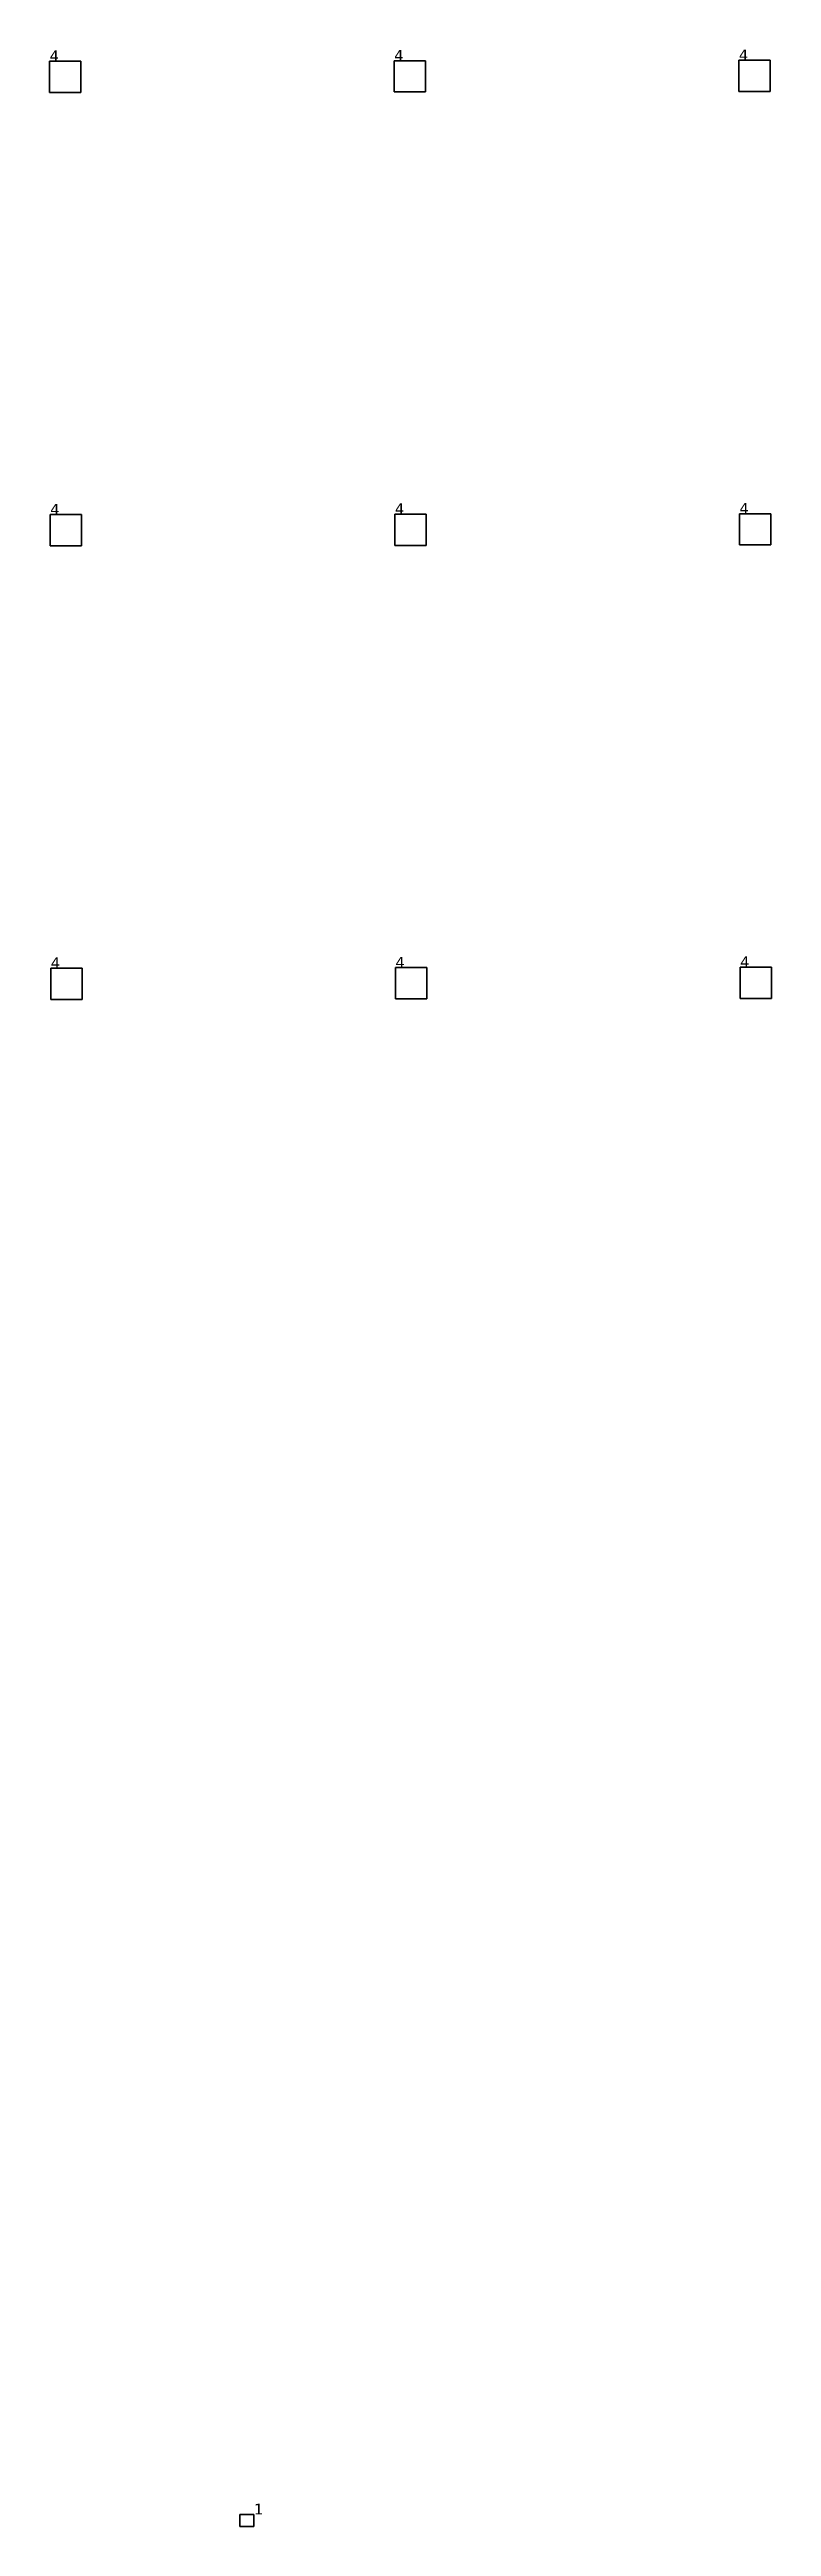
# Model space of a CAD drawing. Header units: inches. Extents: x -3 to 1235, y -1 to 963.
# Drawn here: x 99.76 to 111.87, y -0.21 to 41.36 of the extents above; entities that cross this region are included whole.
import ezdxf

# ---------------------------------------------------------------- set-up
doc = ezdxf.new("R2010")
doc.units = ezdxf.units.IN
doc.header["$MEASUREMENT"] = 0
doc.layers.add('DLX_TERR_LUM', color=7, linetype='Continuous', true_color=0x000000)
doc.layers.add('DLX_TERR_LUMKEY_IDX', color=7, linetype='Continuous', true_color=0x7f7f7f)
doc.styles.add('TableTextStyle', font='')
doc.styles.get('TableTextStyle').set_extended_font_data('VERDANA.TTF')

msp = doc.modelspace()

# ---------------------------------------------------------------- texts
at = {"layer": 'DLX_TERR_LUMKEY_IDX', "style": 'TableTextStyle'}
for s, p in [('4', (99.763, 41.165)), ('4', (105.543, 41.173)), ('4', (111.324, 41.181)), ('4', (99.773, 33.555)), ('4', (105.554, 33.563)), ('4', (111.334, 33.571)), ('4', (99.783, 25.945)), ('4', (105.564, 25.953)), ('4', (111.345, 25.961)), ('1', (103.19, -0.006))]:
    msp.add_text(s, height=0.18, dxfattribs=at).set_placement(p)

# ---------------------------------------------------------------- linework, layer by layer
at = {"layer": 'DLX_TERR_LUM'}
for points in [[(99.763, 41.165, 0), (100.288, 41.166, 0)], [(100.288, 41.166, 0), (99.763, 41.165, 0)], [(100.288, 41.166, 0), (99.763, 41.165, 0)], [(99.763, 41.165, 0), (100.288, 41.166, 0)], [(99.763, 40.64, 0), (99.763, 41.165, 0)], [(99.763, 41.165, 0), (99.763, 41.165, 0)], [(99.763, 41.165, 0), (99.763, 40.64, 0)], [(99.763, 41.165, 0), (99.763, 41.165, 0)], [(99.763, 41.165, 0), (99.763, 40.64, 0)], [(99.763, 40.64, 0), (99.763, 41.165, 0)], [(100.288, 41.166, 0), (100.288, 41.166, 0)], [(100.288, 41.166, 0), (100.288, 40.641, 0)], [(100.288, 40.641, 0), (100.288, 41.166, 0)], [(100.288, 41.166, 0), (100.288, 41.166, 0)], [(100.288, 40.641, 0), (100.288, 41.166, 0)], [(100.288, 41.166, 0), (100.288, 40.641, 0)], [(105.544, 40.648, 0), (105.543, 41.173, 0)], [(105.543, 41.173, 0), (105.543, 41.173, 0)], [(105.543, 41.173, 0), (105.544, 40.648, 0)], [(105.543, 41.173, 0), (106.068, 41.173, 0)], [(106.068, 41.173, 0), (105.543, 41.173, 0)], [(105.543, 41.173, 0), (105.543, 41.173, 0)], [(106.068, 41.173, 0), (105.543, 41.173, 0)], [(105.543, 41.173, 0), (105.544, 40.648, 0)], [(105.544, 40.648, 0), (105.543, 41.173, 0)], [(105.543, 41.173, 0), (106.068, 41.173, 0)], [(106.068, 41.173, 0), (106.068, 41.173, 0)], [(106.068, 41.173, 0), (106.069, 40.648, 0)], [(106.069, 40.648, 0), (106.068, 41.173, 0)], [(106.068, 41.173, 0), (106.068, 41.173, 0)], [(106.069, 40.648, 0), (106.068, 41.173, 0)], [(106.068, 41.173, 0), (106.069, 40.648, 0)], [(111.325, 40.656, 0), (111.324, 41.181, 0)], [(111.324, 41.181, 0), (111.324, 41.181, 0)], [(111.324, 41.181, 0), (111.325, 40.656, 0)], [(111.324, 41.181, 0), (111.849, 41.181, 0)], [(111.849, 41.181, 0), (111.324, 41.181, 0)], [(111.324, 41.181, 0), (111.324, 41.181, 0)], [(111.849, 41.181, 0), (111.324, 41.181, 0)], [(111.324, 41.181, 0), (111.325, 40.656, 0)], [(111.325, 40.656, 0), (111.324, 41.181, 0)], [(111.324, 41.181, 0), (111.849, 41.181, 0)], [(111.849, 41.181, 0), (111.849, 41.181, 0)], [(111.849, 41.181, 0), (111.85, 40.656, 0)], [(111.85, 40.656, 0), (111.849, 41.181, 0)], [(111.849, 41.181, 0), (111.849, 41.181, 0)], [(111.85, 40.656, 0), (111.849, 41.181, 0)], [(111.849, 41.181, 0), (111.85, 40.656, 0)], [(100.288, 40.641, 0), (99.763, 40.64, 0)], [(99.763, 40.64, 0), (100.288, 40.641, 0)], [(99.763, 40.64, 0), (100.288, 40.641, 0)], [(100.288, 40.641, 0), (99.763, 40.64, 0)], [(99.763, 40.64, 0), (99.763, 40.64, 0)], [(99.763, 40.64, 0), (99.763, 40.64, 0)], [(100.288, 40.641, 0), (100.288, 40.641, 0)], [(100.288, 40.641, 0), (100.288, 40.641, 0)], [(106.069, 40.648, 0), (105.544, 40.648, 0)], [(105.544, 40.648, 0), (105.544, 40.648, 0)], [(105.544, 40.648, 0), (106.069, 40.648, 0)], [(105.544, 40.648, 0), (105.544, 40.648, 0)], [(105.544, 40.648, 0), (106.069, 40.648, 0)], [(106.069, 40.648, 0), (105.544, 40.648, 0)], [(106.069, 40.648, 0), (106.069, 40.648, 0)], [(106.069, 40.648, 0), (106.069, 40.648, 0)], [(111.85, 40.656, 0), (111.325, 40.656, 0)], [(111.325, 40.656, 0), (111.325, 40.656, 0)], [(111.325, 40.656, 0), (111.85, 40.656, 0)], [(111.325, 40.656, 0), (111.325, 40.656, 0)], [(111.325, 40.656, 0), (111.85, 40.656, 0)], [(111.85, 40.656, 0), (111.325, 40.656, 0)], [(111.85, 40.656, 0), (111.85, 40.656, 0)], [(111.85, 40.656, 0), (111.85, 40.656, 0)], [(99.773, 33.555, 0), (100.298, 33.556, 0)], [(100.298, 33.556, 0), (99.773, 33.555, 0)], [(100.298, 33.556, 0), (99.773, 33.555, 0)], [(99.773, 33.555, 0), (100.298, 33.556, 0)], [(99.774, 33.03, 0), (99.773, 33.555, 0)], [(99.773, 33.555, 0), (99.773, 33.555, 0)], [(99.773, 33.555, 0), (99.774, 33.03, 0)], [(99.773, 33.555, 0), (99.773, 33.555, 0)], [(99.773, 33.555, 0), (99.774, 33.03, 0)], [(99.774, 33.03, 0), (99.773, 33.555, 0)], [(100.298, 33.556, 0), (100.298, 33.556, 0)], [(100.298, 33.556, 0), (100.299, 33.031, 0)], [(100.299, 33.031, 0), (100.298, 33.556, 0)], [(100.298, 33.556, 0), (100.298, 33.556, 0)], [(100.299, 33.031, 0), (100.298, 33.556, 0)], [(100.298, 33.556, 0), (100.299, 33.031, 0)], [(105.554, 33.038, 0), (105.554, 33.563, 0)], [(105.554, 33.563, 0), (105.554, 33.563, 0)], [(105.554, 33.563, 0), (105.554, 33.038, 0)], [(105.554, 33.563, 0), (106.079, 33.563, 0)], [(106.079, 33.563, 0), (105.554, 33.563, 0)], [(105.554, 33.563, 0), (105.554, 33.563, 0)], [(106.079, 33.563, 0), (105.554, 33.563, 0)], [(105.554, 33.563, 0), (105.554, 33.038, 0)], [(105.554, 33.038, 0), (105.554, 33.563, 0)], [(105.554, 33.563, 0), (106.079, 33.563, 0)], [(106.079, 33.563, 0), (106.079, 33.563, 0)], [(106.079, 33.563, 0), (106.079, 33.038, 0)], [(106.079, 33.038, 0), (106.079, 33.563, 0)], [(106.079, 33.563, 0), (106.079, 33.563, 0)], [(106.079, 33.038, 0), (106.079, 33.563, 0)], [(106.079, 33.563, 0), (106.079, 33.038, 0)], [(111.335, 33.046, 0), (111.334, 33.571, 0)], [(111.334, 33.571, 0), (111.334, 33.571, 0)], [(111.334, 33.571, 0), (111.335, 33.046, 0)], [(111.334, 33.571, 0), (111.859, 33.571, 0)], [(111.859, 33.571, 0), (111.334, 33.571, 0)], [(111.334, 33.571, 0), (111.334, 33.571, 0)], [(111.859, 33.571, 0), (111.334, 33.571, 0)], [(111.334, 33.571, 0), (111.335, 33.046, 0)], [(111.335, 33.046, 0), (111.334, 33.571, 0)], [(111.334, 33.571, 0), (111.859, 33.571, 0)], [(111.859, 33.571, 0), (111.859, 33.571, 0)], [(111.859, 33.571, 0), (111.86, 33.046, 0)], [(111.86, 33.046, 0), (111.859, 33.571, 0)], [(111.859, 33.571, 0), (111.859, 33.571, 0)], [(111.86, 33.046, 0), (111.859, 33.571, 0)], [(111.859, 33.571, 0), (111.86, 33.046, 0)], [(100.299, 33.031, 0), (99.774, 33.03, 0)], [(99.774, 33.03, 0), (100.299, 33.031, 0)], [(99.774, 33.03, 0), (100.299, 33.031, 0)], [(100.299, 33.031, 0), (99.774, 33.03, 0)], [(99.774, 33.03, 0), (99.774, 33.03, 0)], [(99.774, 33.03, 0), (99.774, 33.03, 0)], [(100.299, 33.031, 0), (100.299, 33.031, 0)], [(100.299, 33.031, 0), (100.299, 33.031, 0)], [(106.079, 33.038, 0), (105.554, 33.038, 0)], [(105.554, 33.038, 0), (105.554, 33.038, 0)], [(105.554, 33.038, 0), (106.079, 33.038, 0)], [(105.554, 33.038, 0), (105.554, 33.038, 0)], [(105.554, 33.038, 0), (106.079, 33.038, 0)], [(106.079, 33.038, 0), (105.554, 33.038, 0)], [(106.079, 33.038, 0), (106.079, 33.038, 0)], [(106.079, 33.038, 0), (106.079, 33.038, 0)], [(111.86, 33.046, 0), (111.335, 33.046, 0)], [(111.335, 33.046, 0), (111.335, 33.046, 0)], [(111.335, 33.046, 0), (111.86, 33.046, 0)], [(111.335, 33.046, 0), (111.335, 33.046, 0)], [(111.335, 33.046, 0), (111.86, 33.046, 0)], [(111.86, 33.046, 0), (111.335, 33.046, 0)], [(111.86, 33.046, 0), (111.86, 33.046, 0)], [(111.86, 33.046, 0), (111.86, 33.046, 0)], [(99.783, 25.945, 0), (100.308, 25.946, 0)], [(100.308, 25.946, 0), (99.783, 25.945, 0)], [(100.308, 25.946, 0), (99.783, 25.945, 0)], [(99.783, 25.945, 0), (100.308, 25.946, 0)], [(99.784, 25.42, 0), (99.783, 25.945, 0)], [(99.783, 25.945, 0), (99.783, 25.945, 0)], [(99.783, 25.945, 0), (99.784, 25.42, 0)], [(99.783, 25.945, 0), (99.783, 25.945, 0)], [(99.783, 25.945, 0), (99.784, 25.42, 0)], [(99.784, 25.42, 0), (99.783, 25.945, 0)], [(100.308, 25.946, 0), (100.308, 25.946, 0)], [(100.308, 25.946, 0), (100.309, 25.421, 0)], [(100.309, 25.421, 0), (100.308, 25.946, 0)], [(100.308, 25.946, 0), (100.308, 25.946, 0)], [(100.309, 25.421, 0), (100.308, 25.946, 0)], [(100.308, 25.946, 0), (100.309, 25.421, 0)], [(105.564, 25.953, 0), (106.089, 25.954, 0)], [(106.089, 25.954, 0), (105.564, 25.953, 0)], [(106.089, 25.954, 0), (105.564, 25.953, 0)], [(105.564, 25.953, 0), (106.089, 25.954, 0)], [(105.565, 25.428, 0), (105.564, 25.953, 0)], [(105.564, 25.953, 0), (105.564, 25.953, 0)], [(105.564, 25.953, 0), (105.565, 25.428, 0)], [(105.564, 25.953, 0), (105.564, 25.953, 0)], [(105.564, 25.953, 0), (105.565, 25.428, 0)], [(105.565, 25.428, 0), (105.564, 25.953, 0)], [(106.089, 25.954, 0), (106.089, 25.954, 0)], [(106.089, 25.954, 0), (106.09, 25.429, 0)], [(106.09, 25.429, 0), (106.089, 25.954, 0)], [(106.089, 25.954, 0), (106.089, 25.954, 0)], [(106.09, 25.429, 0), (106.089, 25.954, 0)], [(106.089, 25.954, 0), (106.09, 25.429, 0)], [(111.345, 25.436, 0), (111.345, 25.961, 0)], [(111.345, 25.961, 0), (111.345, 25.961, 0)], [(111.345, 25.961, 0), (111.345, 25.436, 0)], [(111.345, 25.961, 0), (111.87, 25.961, 0)], [(111.87, 25.961, 0), (111.345, 25.961, 0)], [(111.345, 25.961, 0), (111.345, 25.961, 0)], [(111.87, 25.961, 0), (111.345, 25.961, 0)], [(111.345, 25.961, 0), (111.345, 25.436, 0)], [(111.345, 25.436, 0), (111.345, 25.961, 0)], [(111.345, 25.961, 0), (111.87, 25.961, 0)], [(111.87, 25.961, 0), (111.87, 25.961, 0)], [(111.87, 25.961, 0), (111.87, 25.436, 0)], [(111.87, 25.436, 0), (111.87, 25.961, 0)], [(111.87, 25.961, 0), (111.87, 25.961, 0)], [(111.87, 25.436, 0), (111.87, 25.961, 0)], [(111.87, 25.961, 0), (111.87, 25.436, 0)], [(100.309, 25.421, 0), (99.784, 25.42, 0)], [(99.784, 25.42, 0), (100.309, 25.421, 0)], [(99.784, 25.42, 0), (100.309, 25.421, 0)], [(100.309, 25.421, 0), (99.784, 25.42, 0)], [(99.784, 25.42, 0), (99.784, 25.42, 0)], [(99.784, 25.42, 0), (99.784, 25.42, 0)], [(100.309, 25.421, 0), (100.309, 25.421, 0)], [(100.309, 25.421, 0), (100.309, 25.421, 0)], [(106.09, 25.429, 0), (105.565, 25.428, 0)], [(105.565, 25.428, 0), (106.09, 25.429, 0)], [(105.565, 25.428, 0), (106.09, 25.429, 0)], [(106.09, 25.429, 0), (105.565, 25.428, 0)], [(105.565, 25.428, 0), (105.565, 25.428, 0)], [(105.565, 25.428, 0), (105.565, 25.428, 0)], [(106.09, 25.429, 0), (106.09, 25.429, 0)], [(106.09, 25.429, 0), (106.09, 25.429, 0)], [(111.87, 25.436, 0), (111.345, 25.436, 0)], [(111.345, 25.436, 0), (111.345, 25.436, 0)], [(111.345, 25.436, 0), (111.87, 25.436, 0)], [(111.345, 25.436, 0), (111.345, 25.436, 0)], [(111.345, 25.436, 0), (111.87, 25.436, 0)], [(111.87, 25.436, 0), (111.345, 25.436, 0)], [(111.87, 25.436, 0), (111.87, 25.436, 0)], [(111.87, 25.436, 0), (111.87, 25.436, 0)], [(102.955, -0.007, 0), (103.19, -0.006, 0)], [(103.19, -0.006, 0), (102.955, -0.007, 0)], [(103.19, -0.006, 0), (102.955, -0.007, 0)], [(102.955, -0.007, 0), (103.19, -0.006, 0)], [(102.956, -0.207, 0), (102.955, -0.007, 0)], [(102.955, -0.007, 0), (102.955, -0.007, 0)], [(102.955, -0.007, 0), (102.956, -0.207, 0)], [(102.955, -0.007, 0), (102.955, -0.007, 0)], [(102.955, -0.007, 0), (102.956, -0.207, 0)], [(102.956, -0.207, 0), (102.955, -0.007, 0)], [(103.191, -0.206, 0), (102.956, -0.207, 0)], [(102.956, -0.207, 0), (103.191, -0.206, 0)], [(102.956, -0.207, 0), (103.191, -0.206, 0)], [(103.191, -0.206, 0), (102.956, -0.207, 0)], [(102.956, -0.207, 0), (102.956, -0.207, 0)], [(102.956, -0.207, 0), (102.956, -0.207, 0)], [(103.19, -0.006, 0), (103.191, -0.206, 0)], [(103.191, -0.206, 0), (103.19, -0.006, 0)], [(103.19, -0.006, 0), (103.19, -0.006, 0)], [(103.19, -0.006, 0), (103.19, -0.006, 0)], [(103.191, -0.206, 0), (103.19, -0.006, 0)], [(103.19, -0.006, 0), (103.191, -0.206, 0)], [(103.191, -0.206, 0), (103.191, -0.206, 0)], [(103.191, -0.206, 0), (103.191, -0.206, 0)]]:
    msp.add_polyline3d(points, dxfattribs=at)

msp.set_redraw_order([(e.dxf.handle, doc.entitydb.next_handle()) for e in msp.query("TEXT MTEXT ATTDEF DIMENSION ARC_DIMENSION")])  # texts and dimensions are drawn at this point

doc.saveas('drawing.dxf')
